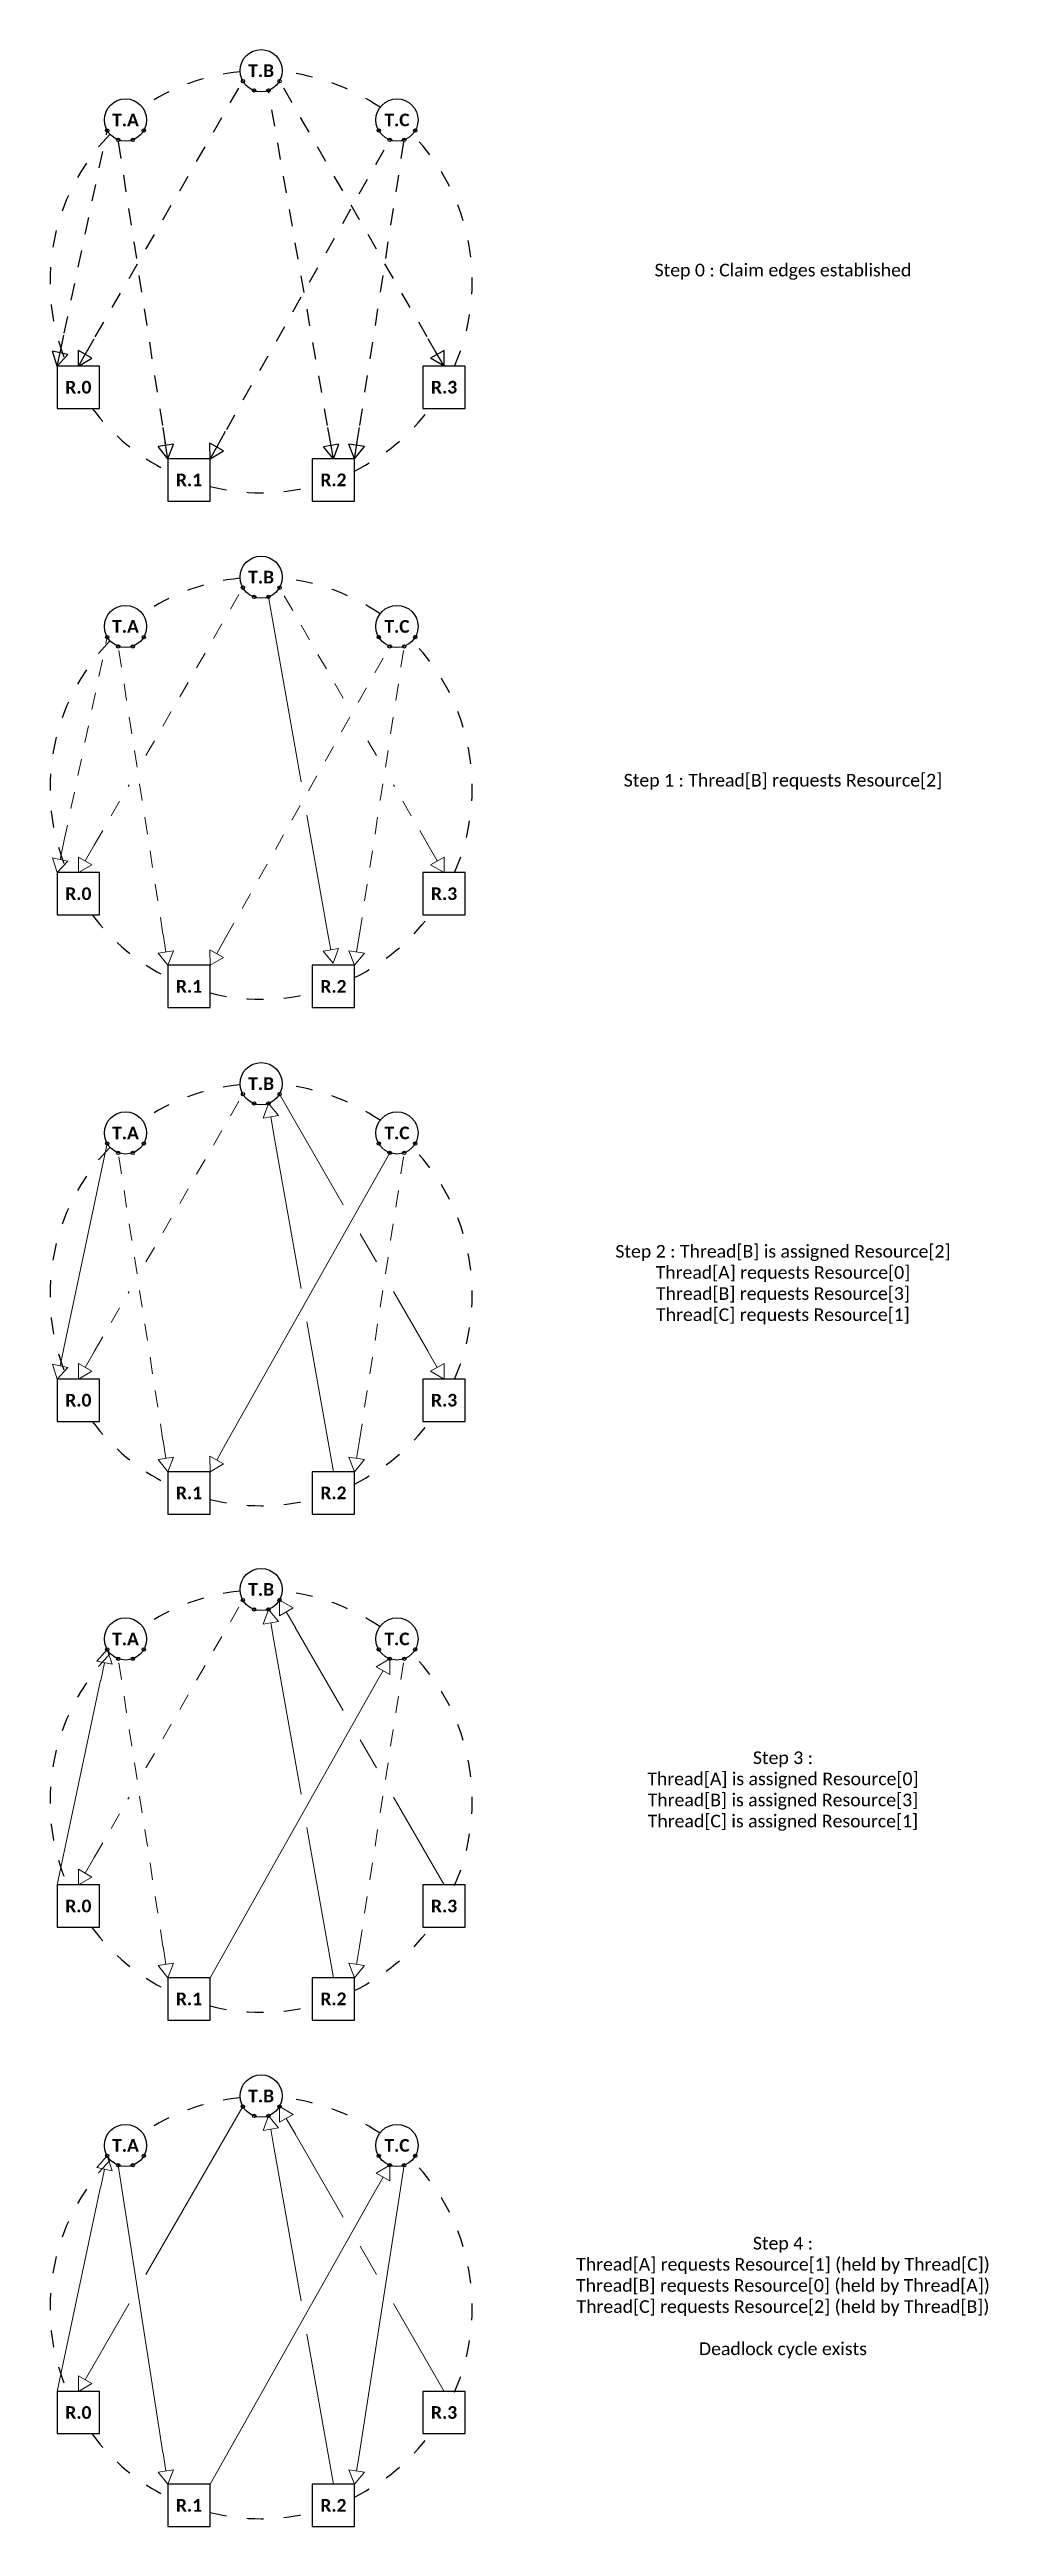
# Model space of a CAD drawing. Header units: inches. Extents: x -51 to 152, y -16 to 48.
# Drawn here: x -36.5 to -30.95, y 20.48 to 35.15 of the extents above; entities that cross this region are included whole.
import ezdxf

# ---------------------------------------------------------------- set-up
doc = ezdxf.new("R2010")
doc.units = ezdxf.units.IN
doc.header["$MEASUREMENT"] = 0
doc.linetypes.add('ACAD_ISO03W100', pattern=[30, 12, -18])
doc.linetypes.add('ACAD_ISO07W100', pattern=[3, 0, -3])
doc.layers.add('NOPLOT', color=40, linetype='Continuous', lineweight=5)
doc.styles.add('Hylian', font='cour.ttf')
doc.styles.get("Standard").update_dxf_attribs({"font": 'arial.ttf'})
doc.dimstyles.get("Standard").update_dxf_attribs({"dimtxt": 0.18, "dimasz": 0.18, "dimexe": 0.18, "dimexo": 0.0625, "dimgap": 0.09, "dimtad": 0, "dimtih": 1, "dimtoh": 1, "dimdec": 4, "dimzin": 0, "dimdsep": 46, "dimtxsty": 'Standard', "dimcen": 0.09, "dimadec": 0, "dimazin": 0, "dimtfac": 1, "dimtdec": 4, "dimtofl": 0, "dimtmove": 0, "dimatfit": 3, "dimfxl": 1, "dimtolj": 1, "dimtzin": 0, "dimarcsym": 0})

msp = doc.modelspace()

# ---------------------------------------------------------------- texts
at = {"color": 7, "char_height": 0.075, "attachment_point": 5, "style": 'Hylian'}
for s, insert in [('{\\fCalibri|b1|i0|c0|p34;T.B}', (-35.252, 35.028)), ('{\\fCalibri|b1|i0|c0|p34;T.A}', (-36.055, 34.736)), ('{\\fCalibri|b1|i0|c0|p34;T.C}', (-34.448, 34.736)), ('{\\fCalibri|b0|i0|c0|p34;Step 0 : Claim edges established}', (-32.163, 33.837)), ('{\\fCalibri|b1|i0|c0|p34;R.0}', (-36.334, 33.153)), ('{\\fCalibri|b1|i0|c0|p34;R.3}', (-34.169, 33.153)), ('{\\fCalibri|b1|i0|c0|p34;R.1}', (-35.679, 32.604)), ('{\\fCalibri|b1|i0|c0|p34;R.2}', (-34.824, 32.604)), ('{\\fCalibri|b1|i0|c0|p34;T.B}', (-35.252, 32.028)), ('{\\fCalibri|b1|i0|c0|p34;T.A}', (-36.055, 31.736)), ('{\\fCalibri|b1|i0|c0|p34;T.C}', (-34.448, 31.736)), ('{\\fCalibri|b0|i0|c0|p34;Step 1 : Thread[B] requests Resource[2]}', (-32.163, 30.816)), ('{\\fCalibri|b1|i0|c0|p34;R.0}', (-36.334, 30.153)), ('{\\fCalibri|b1|i0|c0|p34;R.3}', (-34.169, 30.153)), ('{\\fCalibri|b1|i0|c0|p34;R.1}', (-35.679, 29.604)), ('{\\fCalibri|b1|i0|c0|p34;R.2}', (-34.824, 29.604)), ('{\\fCalibri|b1|i0|c0|p34;T.B}', (-35.252, 29.028)), ('{\\fCalibri|b1|i0|c0|p34;T.A}', (-36.055, 28.736)), ('{\\fCalibri|b1|i0|c0|p34;T.C}', (-34.448, 28.736)), ('{\\fCalibri|b0|i0|c0|p34;Step 2 : Thread[B] is assigned Resource[2]^JThread[A] requests Resource[0]\\PThread[B] requests Resource[3]\\PThread[C] requests Resource[1]}', (-32.163, 27.838)), ('{\\fCalibri|b1|i0|c0|p34;R.0}', (-36.334, 27.153)), ('{\\fCalibri|b1|i0|c0|p34;R.3}', (-34.169, 27.153)), ('{\\fCalibri|b1|i0|c0|p34;R.1}', (-35.679, 26.604)), ('{\\fCalibri|b1|i0|c0|p34;R.2}', (-34.824, 26.604)), ('{\\fCalibri|b1|i0|c0|p34;T.B}', (-35.252, 26.032)), ('{\\fCalibri|b1|i0|c0|p34;T.A}', (-36.055, 25.739)), ('{\\fCalibri|b1|i0|c0|p34;T.C}', (-34.448, 25.739)), ('{\\fCalibri|b0|i0|c0|p34;Step 3 :\\PThread[A] is assigned Resource[0]\\PThread[B] is assigned Resource[3]\\PThread[C] is assigned Resource[1]}', (-32.163, 24.838)), ('{\\fCalibri|b1|i0|c0|p34;R.0}', (-36.334, 24.157)), ('{\\fCalibri|b1|i0|c0|p34;R.3}', (-34.169, 24.157)), ('{\\fCalibri|b1|i0|c0|p34;R.1}', (-35.679, 23.607)), ('{\\fCalibri|b1|i0|c0|p34;R.2}', (-34.824, 23.607)), ('{\\fCalibri|b1|i0|c0|p34;T.B}', (-35.252, 23.032)), ('{\\fCalibri|b1|i0|c0|p34;T.A}', (-36.055, 22.739)), ('{\\fCalibri|b1|i0|c0|p34;T.C}', (-34.448, 22.739)), ('{\\fCalibri|b0|i0|c0|p34;Step 4 :\\PThread[A] requests Resource[1] (held by Thread[C])\\PThread[B] requests Resource[0] (held by Thread[A])\\PThread[C] requests Resource[2] (held by Thread[B])\\P\\PDeadlock cycle exists}', (-32.163, 21.838)), ('{\\fCalibri|b1|i0|c0|p34;R.0}', (-36.334, 21.157)), ('{\\fCalibri|b1|i0|c0|p34;R.3}', (-34.169, 21.157)), ('{\\fCalibri|b1|i0|c0|p34;R.1}', (-35.679, 20.607)), ('{\\fCalibri|b1|i0|c0|p34;R.2}', (-34.824, 20.607))]:
    msp.add_mtext_dynamic_manual_height_columns(s, width=3.11446, gutter_width=1.25, heights=[0], dxfattribs=dict(at, insert=insert))

# ---------------------------------------------------------------- blocks, each defined once
blk = doc.blocks.new('Arrow_Fat')
at = {"color": 0}
blk.add_line((-0.428, 0), (-1, 0), dxfattribs=at)
for points in [[(0, 0), (-0.428, 0.247), (-0.428, -0.247)], [(0, 0), (-0.428, -0.247)]]:
    blk.add_lwpolyline(points, dxfattribs=at)
blk = doc.blocks.new('Process_Circle')
at = {"linetype": 'ACAD_ISO07W100', "ltscale": 0.04}
for start, end in [(95.732, 124.268), (55.732, 84.268), (135.732, 203.5782), (336.4218, 44.268), (216.8699, 243.7672), (296.2328, 323.1301), (255.9942, 284.0058)]:
    blk.add_arc((0, 0), 1.25, start, end, dxfattribs=at)

# ---------------------------------------------------------------- linework, layer by layer
for points in [[(-36.459, 33.028), (-36.209, 33.028), (-36.209, 33.278), (-36.459, 33.278)], [(-34.294, 33.028), (-34.044, 33.028), (-34.044, 33.278), (-34.294, 33.278)], [(-35.804, 32.479), (-35.554, 32.479), (-35.554, 32.729), (-35.804, 32.729)], [(-34.949, 32.479), (-34.699, 32.479), (-34.699, 32.729), (-34.949, 32.729)], [(-36.459, 30.028), (-36.209, 30.028), (-36.209, 30.278), (-36.459, 30.278)], [(-34.294, 30.028), (-34.044, 30.028), (-34.044, 30.278), (-34.294, 30.278)], [(-35.804, 29.479), (-35.554, 29.479), (-35.554, 29.729), (-35.804, 29.729)], [(-34.949, 29.479), (-34.699, 29.479), (-34.699, 29.729), (-34.949, 29.729)], [(-36.459, 27.028), (-36.209, 27.028), (-36.209, 27.278), (-36.459, 27.278)], [(-34.294, 27.028), (-34.044, 27.028), (-34.044, 27.278), (-34.294, 27.278)], [(-35.804, 26.479), (-35.554, 26.479), (-35.554, 26.729), (-35.804, 26.729)], [(-34.949, 26.479), (-34.699, 26.479), (-34.699, 26.729), (-34.949, 26.729)], [(-36.459, 24.032), (-36.209, 24.032), (-36.209, 24.282), (-36.459, 24.282)], [(-34.294, 24.032), (-34.044, 24.032), (-34.044, 24.282), (-34.294, 24.282)], [(-35.804, 23.482), (-35.554, 23.482), (-35.554, 23.732), (-35.804, 23.732)], [(-34.949, 23.482), (-34.699, 23.482), (-34.699, 23.732), (-34.949, 23.732)], [(-36.459, 21.032), (-36.209, 21.032), (-36.209, 21.282), (-36.459, 21.282)], [(-34.294, 21.032), (-34.044, 21.032), (-34.044, 21.282), (-34.294, 21.282)], [(-35.804, 20.482), (-35.554, 20.482), (-35.554, 20.732), (-35.804, 20.732)], [(-34.949, 20.482), (-34.699, 20.482), (-34.699, 20.732), (-34.949, 20.732)]]:
    msp.add_lwpolyline(points, close=True)
for centre, radius in [((-35.252, 35.028), 0.125), ((-35.36, 34.966), 0.01), ((-35.294, 34.911), 0.01), ((-35.209, 34.911), 0.01), ((-35.143, 34.966), 0.01), ((-36.055, 34.736), 0.125), ((-34.448, 34.736), 0.125), ((-36.163, 34.673), 0.01), ((-36.098, 34.618), 0.01), ((-36.012, 34.618), 0.01), ((-35.947, 34.673), 0.01), ((-34.556, 34.673), 0.01), ((-34.491, 34.618), 0.01), ((-34.405, 34.618), 0.01), ((-34.34, 34.673), 0.01), ((-35.252, 32.028), 0.125), ((-36.055, 31.736), 0.125), ((-35.36, 31.966), 0.01), ((-35.294, 31.911), 0.01), ((-35.209, 31.911), 0.01), ((-35.143, 31.966), 0.01), ((-34.448, 31.736), 0.125), ((-36.163, 31.673), 0.01), ((-36.098, 31.618), 0.01), ((-36.012, 31.618), 0.01), ((-35.947, 31.673), 0.01), ((-34.556, 31.673), 0.01), ((-34.491, 31.618), 0.01), ((-34.405, 31.618), 0.01), ((-34.34, 31.673), 0.01), ((-35.252, 29.028), 0.125), ((-35.36, 28.966), 0.01), ((-35.294, 28.911), 0.01), ((-35.209, 28.911), 0.01), ((-35.143, 28.966), 0.01), ((-36.055, 28.736), 0.125), ((-34.448, 28.736), 0.125), ((-36.163, 28.673), 0.01), ((-36.098, 28.618), 0.01), ((-36.012, 28.618), 0.01), ((-35.947, 28.673), 0.01), ((-34.556, 28.673), 0.01), ((-34.491, 28.618), 0.01), ((-34.405, 28.618), 0.01), ((-34.34, 28.673), 0.01), ((-35.252, 26.032), 0.125), ((-35.36, 25.969), 0.01), ((-35.143, 25.969), 0.01), ((-36.055, 25.739), 0.125), ((-35.294, 25.914), 0.01), ((-35.209, 25.914), 0.01), ((-34.448, 25.739), 0.125), ((-36.163, 25.677), 0.01), ((-35.947, 25.677), 0.01), ((-34.556, 25.677), 0.01), ((-34.34, 25.677), 0.01), ((-36.098, 25.622), 0.01), ((-36.012, 25.622), 0.01), ((-34.491, 25.622), 0.01), ((-34.405, 25.622), 0.01), ((-35.252, 23.032), 0.125), ((-35.36, 22.969), 0.01), ((-35.294, 22.914), 0.01), ((-35.209, 22.914), 0.01), ((-35.143, 22.969), 0.01), ((-36.055, 22.739), 0.125), ((-34.448, 22.739), 0.125), ((-36.163, 22.677), 0.01), ((-36.098, 22.622), 0.01), ((-36.012, 22.622), 0.01), ((-35.947, 22.677), 0.01), ((-34.556, 22.677), 0.01), ((-34.491, 22.622), 0.01), ((-34.405, 22.622), 0.01), ((-34.34, 22.677), 0.01)]:
    msp.add_circle(centre, radius)
at = {"layer": 'NOPLOT', "color": 3, "linetype": 'ACAD_ISO03W100', "ltscale": 0.0039}
for points in [[(-35.934, 30.972), (-35.36, 31.966)], [(-34.766, 31.311), (-35.143, 31.966)], [(-36.42, 30.462), (-36.163, 31.673)], [(-35.833, 29.914), (-36.098, 31.618)], [(-35.462, 29.892), (-34.491, 31.618)], [(-34.67, 29.914), (-34.405, 31.618)], [(-34.569, 30.972), (-34.666, 31.138)], [(-36.24, 30.441), (-36.034, 30.798)], [(-34.263, 30.441), (-34.469, 30.798)], [(-35.934, 27.972), (-35.36, 28.966)], [(-35.833, 26.914), (-36.098, 28.618)], [(-34.67, 26.914), (-34.405, 28.618)], [(-36.24, 27.441), (-36.034, 27.798)], [(-35.934, 24.975), (-35.36, 25.969)], [(-35.833, 23.918), (-36.098, 25.622)], [(-34.67, 23.918), (-34.405, 25.622)], [(-36.24, 24.444), (-36.034, 24.802)]]:
    msp.add_lwpolyline(points, dxfattribs=at)
at = {"layer": 'NOPLOT', "ltscale": 0.0039}
for points in [[(-35.209, 31.911), (-35.016, 30.815)], [(-34.981, 30.618), (-34.859, 29.926)], [(-34.766, 28.311), (-35.143, 28.966)], [(-36.42, 27.462), (-36.163, 28.673)], [(-35.462, 26.892), (-34.491, 28.618)], [(-34.569, 27.972), (-34.666, 28.138)], [(-34.263, 27.441), (-34.469, 27.798)], [(-35.934, 21.975), (-35.36, 22.969)], [(-35.833, 20.918), (-36.098, 22.622)], [(-34.67, 20.918), (-34.405, 22.622)], [(-36.24, 21.444), (-36.034, 21.802)]]:
    msp.add_lwpolyline(points, dxfattribs=at)
at = {"layer": 'NOPLOT', "color": 1, "ltscale": 0.0039}
for points in [[(-35.176, 28.726), (-35.016, 27.815)], [(-34.981, 27.618), (-34.824, 26.729)], [(-35.176, 25.73), (-35.016, 24.819)], [(-35.05, 25.807), (-34.766, 25.315)], [(-36.202, 25.494), (-36.459, 24.282)], [(-34.583, 25.459), (-35.554, 23.732)], [(-34.666, 25.142), (-34.569, 24.975)], [(-34.469, 24.802), (-34.169, 24.282)], [(-34.981, 24.622), (-34.824, 23.732)], [(-35.05, 22.807), (-34.766, 22.315)], [(-35.176, 22.73), (-35.016, 21.819)], [(-36.202, 22.494), (-36.459, 21.282)], [(-34.583, 22.459), (-35.554, 20.732)], [(-34.666, 22.142), (-34.569, 21.975)], [(-34.469, 21.802), (-34.169, 21.282)], [(-34.981, 21.622), (-34.824, 20.732)]]:
    msp.add_lwpolyline(points, dxfattribs=at)

# ---------------------------------------------------------------- block references
for p in [(-35.252, 33.778), (-35.252, 30.778), (-35.252, 27.778), (-35.252, 24.778), (-35.252, 21.778)]:
    msp.add_blockref('Process_Circle', p)
at = {"layer": 'NOPLOT', "color": 3, "linetype": 'ACAD_ISO03W100', "ltscale": 0.0039, "xscale": 0.1875, "yscale": 0.1875, "zscale": 0.1875}
for p, rotation in [((-36.459, 30.278), 258.0288514766773), ((-36.334, 30.278), 240.0000000000001), ((-34.169, 30.278), 299.9999969260627), ((-35.804, 29.729), 278.8346194662608), ((-35.554, 29.729), 240.6354395532645), ((-34.699, 29.729), 261.1653769600593), ((-36.334, 27.278), 240.0000000000001), ((-35.804, 26.729), 278.8346194662608), ((-34.699, 26.729), 261.1653769600593), ((-36.334, 24.282), 240.0000000000001), ((-35.804, 23.732), 278.8346194662608), ((-34.699, 23.732), 261.1653769600593)]:
    msp.add_blockref('Arrow_Fat', p, dxfattribs=dict(at, rotation=rotation))
at = {"layer": 'NOPLOT', "ltscale": 0.0039, "xscale": 0.1875, "yscale": 0.1875, "zscale": 0.1875}
for p, rotation in [((-34.826, 29.741), 279.9999989324326), ((-36.459, 27.278), 258.0288514766773), ((-34.169, 27.278), 299.9999969260627), ((-35.554, 26.729), 240.6354395532645), ((-36.334, 21.282), 240.0000000000001), ((-35.804, 20.732), 278.8346194662608), ((-34.699, 20.732), 261.1653769600593)]:
    msp.add_blockref('Arrow_Fat', p, dxfattribs=dict(at, rotation=rotation))
at = {"layer": 'NOPLOT', "color": 1, "ltscale": 0.0039, "xscale": 0.1875, "yscale": 0.1875, "zscale": 0.1875}
for p, rotation in [((-35.209, 28.911), 99.99999893243258), ((-35.143, 25.969), 119.9999969260627), ((-35.209, 25.914), 99.99999893243258), ((-36.163, 25.677), 78.0288514766773), ((-34.491, 25.622), 60.63543955326443), ((-35.209, 22.914), 99.99999893243258), ((-35.143, 22.969), 119.9999969260627), ((-36.163, 22.677), 78.0288514766773), ((-34.491, 22.622), 60.63543955326443)]:
    msp.add_blockref('Arrow_Fat', p, dxfattribs=dict(at, rotation=rotation))

msp.set_redraw_order([(e.dxf.handle, doc.entitydb.next_handle()) for e in msp.query("TEXT MTEXT ATTDEF DIMENSION ARC_DIMENSION")])  # texts and dimensions are drawn at this point

# ---------------------------------------------------------------- leaders
at = {"layer": 'NOPLOT', "color": 3, "linetype": 'ACAD_ISO03W100', "ltscale": 0.0039}
for points in [[(-36.334, 33.278), (-35.36, 34.966)], [(-34.824, 32.729), (-35.209, 34.911)], [(-36.459, 33.278), (-36.163, 34.673)], [(-35.804, 32.729), (-36.098, 34.618)], [(-35.554, 32.729), (-34.491, 34.618)], [(-34.699, 32.729), (-34.405, 34.618)]]:
    msp.add_leader(points, dimstyle='Standard', override={"dimasz": 0.1875, "dimldrblk": 'Arrow_Fat'}, dxfattribs=at)
at = {"layer": 'NOPLOT', "color": 3, "linetype": 'ACAD_ISO03W100', "lineweight": 100, "ltscale": 0.0039}
msp.add_leader([(-34.169, 33.278), (-35.143, 34.966)], dimstyle='Standard', override={"dimasz": 0.1875, "dimldrblk": 'Arrow_Fat'}, dxfattribs=at)

doc.saveas('drawing.dxf')
